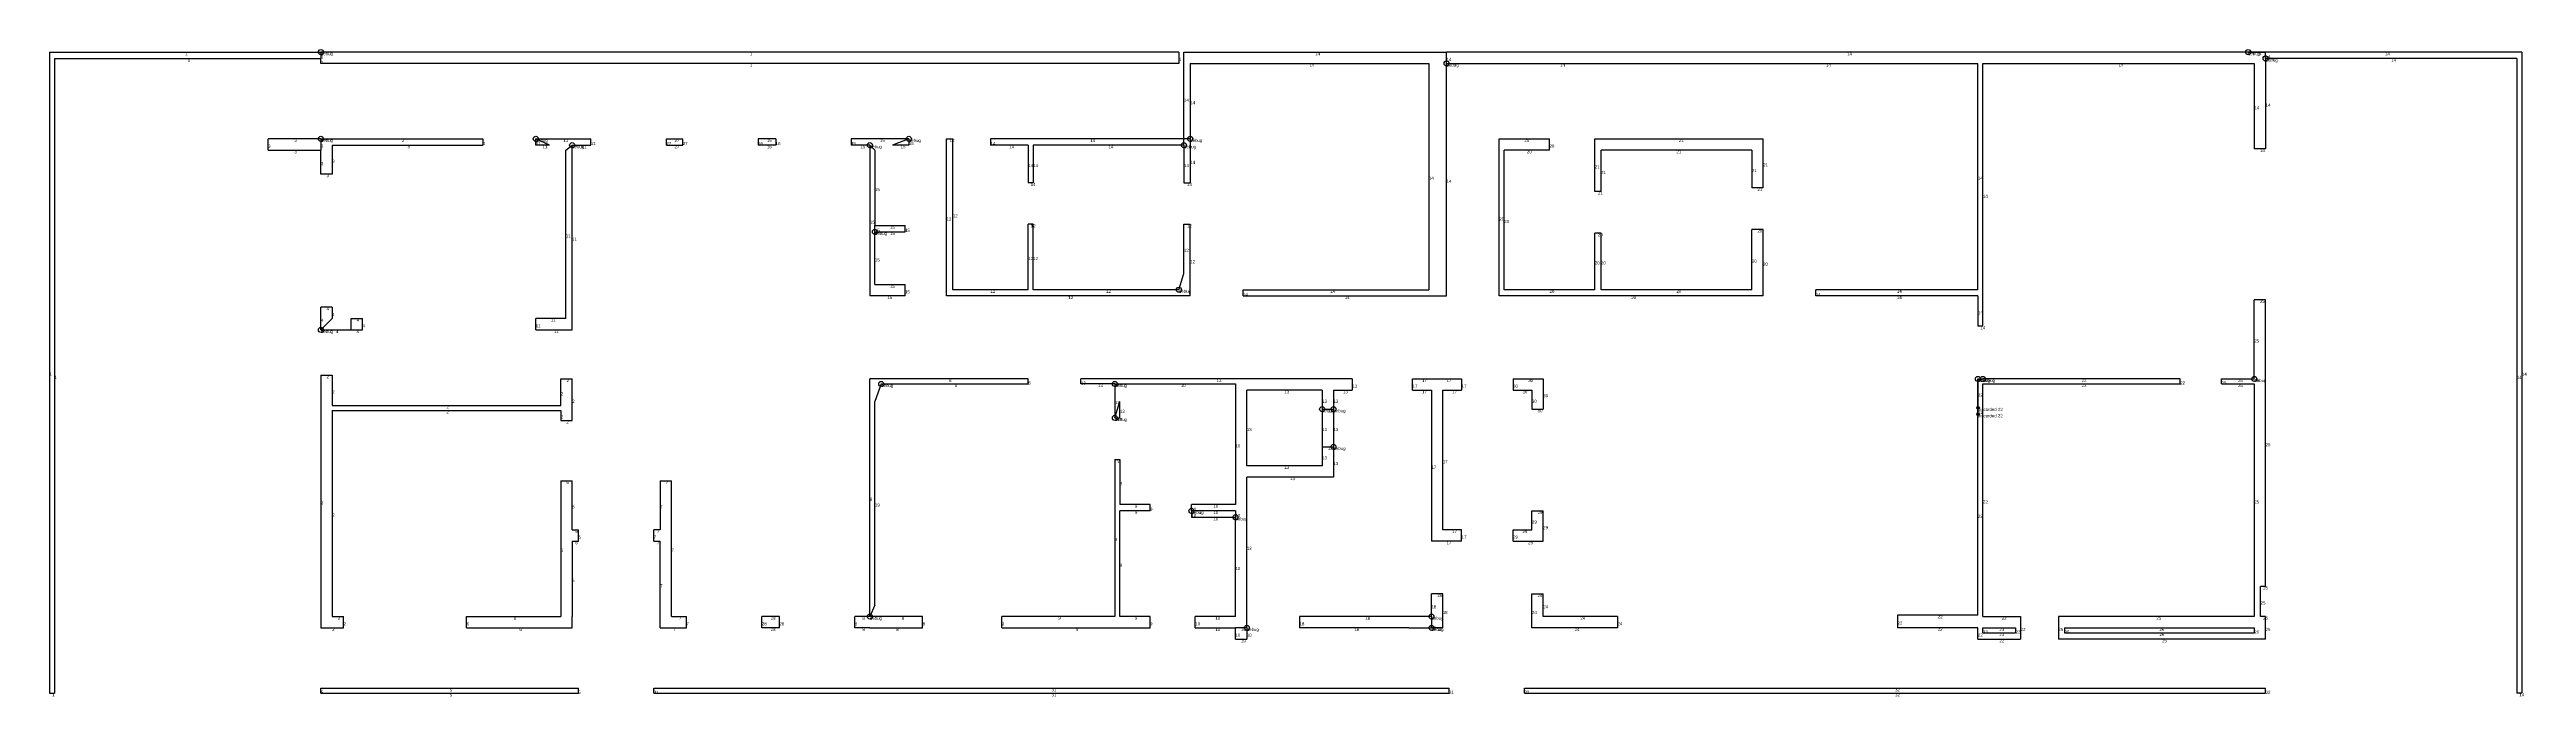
# Model space of a CAD drawing. Header units: metres. Extents: x 314798 to 316770, y 5902 to 6417.
import ezdxf

# ---------------------------------------------------------------- set-up
doc = ezdxf.new("R2010")
doc.units = ezdxf.units.M
doc.layers.add('WALL_DEBUG', color=7, linetype='Continuous')

msp = doc.modelspace()

# ---------------------------------------------------------------- linework, layer by layer
at = {"layer": 'debug', "color": 2}
for centre in [(315014, 6415), (315910, 6406), (316548, 6415), (316548, 6415), (316548, 6415), (316562, 6410), (316562, 6410), (316562, 6410), (315014, 6346), (315185, 6346), (315185, 6346), (315185, 6346), (315214, 6341), (315214, 6341), (315214, 6341), (315451, 6341), (315451, 6341), (315451, 6341), (315482, 6346), (315482, 6346), (315482, 6346), (315701, 6341), (315701, 6341), (315701, 6341), (315706, 6346), (315706, 6346), (315706, 6346), (315455, 6272), (315697, 6226), (315014, 6194), (315460, 6151), (315646, 6151), (316333, 6155), (316333, 6155), (316333, 6155), (316337, 6155), (316553, 6155), (315811, 6131), (315820, 6131), (315646, 6124), (315820, 6101), (315707, 6050), (315707, 6050), (315707, 6050), (315742, 6045), (315742, 6045), (315742, 6045), (315451, 5966), (315451, 5966), (315451, 5966), (315751, 5957), (315898, 5966), (315898, 5966), (315898, 5966), (315898, 5957), (315898, 5957), (315898, 5957)]:
    msp.add_circle(centre, 2, dxfattribs=at)
at = {"layer": 'debug', "color": 4}
for centre in [(316333, 6132), (316333, 6132), (316333, 6127)]:
    msp.add_circle(centre, 1, dxfattribs=at)
at = {"layer": 'WALL_DEBUG'}
for p, q in [((314798, 6415), (314798, 5905)), ((314798, 6415), (315014, 6415)), ((314798, 6415), (314798, 5905)), ((314798, 6415), (315014, 6415)), ((314798, 6415), (314798, 5905)), ((314798, 6415), (315014, 6415)), ((314798, 6415), (314798, 5905)), ((314798, 6415), (315014, 6415)), ((314802, 6410), (314802, 5905)), ((314802, 6410), (315014, 6410)), ((314802, 6410), (314802, 5905)), ((314802, 6410), (315014, 6410)), ((314802, 6410), (314802, 5905)), ((314802, 6410), (315014, 6410)), ((314802, 6410), (314802, 5905)), ((314802, 6410), (315014, 6410)), ((315697, 6415), (315014, 6415)), ((315014, 6415), (315014, 6410)), ((315697, 6415), (315014, 6415)), ((315697, 6415), (315014, 6415)), ((315697, 6415), (315014, 6415)), ((315014, 6406), (315014, 6410)), ((315014, 6406), (315014, 6410)), ((315014, 6406), (315014, 6410)), ((315014, 6406), (315014, 6410)), ((315697, 6415), (315697, 6406)), ((315697, 6415), (315697, 6406)), ((315697, 6415), (315697, 6406)), ((315697, 6415), (315697, 6406)), ((315701, 6341), (315701, 6415)), ((315701, 6415), (315910, 6415)), ((315701, 6341), (315701, 6415)), ((315701, 6415), (315910, 6415)), ((315701, 6341), (315701, 6415)), ((315701, 6415), (315910, 6415)), ((315701, 6341), (315701, 6415)), ((315701, 6415), (315910, 6415)), ((315910, 6406), (315910, 6415)), ((316548, 6415), (315910, 6415)), ((316548, 6415), (315910, 6415)), ((316548, 6415), (315910, 6415)), ((316548, 6415), (315910, 6415)), ((316766, 6415), (316548, 6415)), ((316548, 6415), (316562, 6415)), ((316766, 6415), (316548, 6415)), ((316548, 6415), (316562, 6415)), ((316766, 6415), (316548, 6415)), ((316548, 6415), (316562, 6415)), ((316766, 6415), (316548, 6415)), ((316548, 6415), (316562, 6415)), ((316562, 6410), (316562, 6415)), ((316562, 6410), (316562, 6415)), ((316562, 6410), (316562, 6415)), ((316562, 6410), (316562, 6415)), ((316762, 6410), (316562, 6410)), ((316562, 6410), (316562, 6338)), ((316762, 6410), (316562, 6410)), ((316562, 6410), (316562, 6338)), ((316762, 6410), (316562, 6410)), ((316562, 6410), (316562, 6338)), ((316762, 6410), (316562, 6410)), ((316562, 6410), (316562, 6338)), ((316762, 6410), (316762, 5905)), ((316762, 6410), (316762, 5905)), ((316762, 6410), (316762, 5905)), ((316762, 6410), (316762, 5905)), ((316766, 6415), (316766, 5905)), ((316766, 6415), (316766, 5905)), ((316766, 6415), (316766, 5905)), ((316766, 6415), (316766, 5905)), ((315697, 6406), (315014, 6406)), ((315697, 6406), (315014, 6406)), ((315697, 6406), (315014, 6406)), ((315697, 6406), (315014, 6406)), ((315706, 6406), (315896, 6406)), ((315706, 6406), (315706, 6346)), ((315706, 6406), (315896, 6406)), ((315706, 6406), (315706, 6346)), ((315706, 6406), (315896, 6406)), ((315706, 6406), (315706, 6346)), ((315706, 6406), (315896, 6406)), ((315706, 6406), (315706, 6346)), ((315896, 6406), (315896, 6226)), ((315896, 6406), (315896, 6226)), ((315896, 6406), (315896, 6226)), ((315896, 6406), (315896, 6226)), ((315910, 6221), (315910, 6406)), ((315910, 6406), (316091, 6406)), ((315910, 6221), (315910, 6406)), ((315910, 6406), (316091, 6406)), ((315910, 6221), (315910, 6406)), ((315910, 6406), (316091, 6406)), ((315910, 6221), (315910, 6406)), ((315910, 6406), (316091, 6406)), ((316091, 6406), (316333, 6406)), ((316091, 6406), (316333, 6406)), ((316091, 6406), (316333, 6406)), ((316091, 6406), (316333, 6406)), ((316333, 6226), (316333, 6406)), ((316333, 6226), (316333, 6406)), ((316333, 6226), (316333, 6406)), ((316333, 6226), (316333, 6406)), ((316337, 6197), (316337, 6406)), ((316337, 6406), (316553, 6406)), ((316337, 6197), (316337, 6406)), ((316337, 6406), (316553, 6406)), ((316337, 6197), (316337, 6406)), ((316337, 6406), (316553, 6406)), ((316337, 6197), (316337, 6406)), ((316337, 6406), (316553, 6406)), ((316553, 6406), (316553, 6338)), ((316553, 6406), (316553, 6338)), ((316553, 6406), (316553, 6338)), ((316553, 6406), (316553, 6338)), ((315014, 6346), (314972, 6346)), ((314972, 6337), (314972, 6346)), ((315014, 6346), (314972, 6346)), ((314972, 6337), (314972, 6346)), ((315014, 6346), (314972, 6346)), ((314972, 6337), (314972, 6346)), ((315014, 6346), (314972, 6346)), ((314972, 6337), (314972, 6346)), ((314972, 6337), (315014, 6337)), ((314972, 6337), (315014, 6337)), ((314972, 6337), (315014, 6337)), ((314972, 6337), (315014, 6337)), ((315014, 6346), (315143, 6346)), ((315014, 6346), (315014, 6337)), ((315014, 6346), (315143, 6346)), ((315014, 6346), (315143, 6346)), ((315014, 6346), (315143, 6346)), ((315014, 6318), (315014, 6337)), ((315014, 6318), (315014, 6337)), ((315014, 6318), (315014, 6337)), ((315014, 6318), (315014, 6337)), ((315023, 6341), (315023, 6318)), ((315023, 6341), (315143, 6341)), ((315023, 6341), (315023, 6318)), ((315023, 6341), (315143, 6341)), ((315023, 6341), (315023, 6318)), ((315023, 6341), (315143, 6341)), ((315023, 6341), (315023, 6318)), ((315023, 6341), (315143, 6341)), ((315143, 6346), (315143, 6341)), ((315143, 6346), (315143, 6341)), ((315143, 6346), (315143, 6341)), ((315143, 6346), (315143, 6341)), ((315185, 6341), (315185, 6346)), ((315185, 6346), (315229, 6346)), ((315196, 6341), (315185, 6346)), ((315185, 6341), (315185, 6346)), ((315185, 6346), (315229, 6346)), ((315196, 6341), (315185, 6346)), ((315185, 6341), (315185, 6346)), ((315185, 6346), (315229, 6346)), ((315196, 6341), (315185, 6346)), ((315185, 6341), (315185, 6346)), ((315185, 6346), (315229, 6346)), ((315196, 6341), (315185, 6341)), ((315196, 6341), (315185, 6341)), ((315196, 6341), (315185, 6341)), ((315196, 6341), (315185, 6341)), ((315209, 6337), (315214, 6341)), ((315209, 6337), (315214, 6341)), ((315209, 6337), (315214, 6341)), ((315209, 6203), (315209, 6337)), ((315209, 6203), (315209, 6337)), ((315209, 6203), (315209, 6337)), ((315209, 6203), (315209, 6337)), ((315214, 6194), (315214, 6341)), ((315214, 6341), (315229, 6341)), ((315214, 6194), (315214, 6341)), ((315214, 6341), (315229, 6341)), ((315214, 6194), (315214, 6341)), ((315214, 6341), (315229, 6341)), ((315214, 6194), (315214, 6341)), ((315214, 6341), (315229, 6341)), ((315229, 6341), (315229, 6346)), ((315229, 6341), (315229, 6346)), ((315229, 6341), (315229, 6346)), ((315229, 6341), (315229, 6346)), ((315289, 6341), (315289, 6346)), ((315289, 6346), (315302, 6346)), ((315289, 6341), (315289, 6346)), ((315289, 6346), (315302, 6346)), ((315289, 6341), (315289, 6346)), ((315289, 6346), (315302, 6346)), ((315289, 6341), (315289, 6346)), ((315289, 6346), (315302, 6346)), ((315289, 6341), (315302, 6341)), ((315289, 6341), (315302, 6341)), ((315289, 6341), (315302, 6341)), ((315289, 6341), (315302, 6341)), ((315302, 6341), (315302, 6346)), ((315302, 6341), (315302, 6346)), ((315302, 6341), (315302, 6346)), ((315302, 6341), (315302, 6346)), ((315376, 6346), (315362, 6346)), ((315362, 6346), (315362, 6341)), ((315376, 6346), (315362, 6346)), ((315362, 6346), (315362, 6341)), ((315376, 6346), (315362, 6346)), ((315362, 6346), (315362, 6341)), ((315376, 6346), (315362, 6346)), ((315362, 6346), (315362, 6341)), ((315376, 6341), (315362, 6341)), ((315376, 6341), (315362, 6341)), ((315376, 6341), (315362, 6341)), ((315376, 6341), (315362, 6341)), ((315376, 6346), (315376, 6341)), ((315376, 6346), (315376, 6341)), ((315376, 6346), (315376, 6341)), ((315376, 6346), (315376, 6341)), ((315482, 6346), (315436, 6346)), ((315436, 6346), (315436, 6341)), ((315482, 6346), (315436, 6346)), ((315436, 6346), (315436, 6341)), ((315482, 6346), (315436, 6346)), ((315436, 6346), (315436, 6341)), ((315482, 6346), (315436, 6346)), ((315436, 6346), (315436, 6341)), ((315451, 6341), (315436, 6341)), ((315451, 6341), (315436, 6341)), ((315451, 6341), (315436, 6341)), ((315451, 6341), (315436, 6341)), ((315451, 6341), (315451, 6221)), ((315451, 6341), (315451, 6221)), ((315451, 6341), (315455, 6337)), ((315451, 6341), (315451, 6221)), ((315451, 6341), (315455, 6337)), ((315451, 6341), (315451, 6221)), ((315451, 6341), (315455, 6337)), ((315455, 6337), (315455, 6277)), ((315455, 6337), (315455, 6277)), ((315455, 6337), (315455, 6277)), ((315455, 6337), (315455, 6277)), ((315482, 6346), (315469, 6341)), ((315482, 6346), (315469, 6341)), ((315482, 6346), (315469, 6341)), ((315482, 6341), (315469, 6341)), ((315482, 6341), (315469, 6341)), ((315482, 6341), (315469, 6341)), ((315482, 6341), (315469, 6341)), ((315482, 6346), (315482, 6341)), ((315482, 6346), (315482, 6341)), ((315482, 6346), (315482, 6341)), ((315482, 6346), (315482, 6341)), ((315512, 6221), (315512, 6346)), ((315512, 6346), (315517, 6346)), ((315512, 6221), (315512, 6346)), ((315512, 6346), (315517, 6346)), ((315512, 6221), (315512, 6346)), ((315512, 6346), (315517, 6346)), ((315512, 6221), (315512, 6346)), ((315512, 6346), (315517, 6346)), ((315517, 6226), (315517, 6346)), ((315517, 6226), (315517, 6346)), ((315517, 6226), (315517, 6346)), ((315517, 6226), (315517, 6346)), ((315706, 6346), (315547, 6346)), ((315547, 6346), (315547, 6341)), ((315706, 6346), (315547, 6346)), ((315547, 6346), (315547, 6341)), ((315706, 6346), (315547, 6346)), ((315547, 6346), (315547, 6341)), ((315706, 6346), (315547, 6346)), ((315547, 6346), (315547, 6341)), ((315577, 6341), (315547, 6341)), ((315577, 6341), (315547, 6341)), ((315577, 6341), (315547, 6341)), ((315577, 6341), (315547, 6341)), ((315577, 6341), (315577, 6311)), ((315577, 6341), (315577, 6311)), ((315577, 6341), (315577, 6311)), ((315577, 6341), (315577, 6311)), ((315701, 6341), (315581, 6341)), ((315581, 6341), (315581, 6311)), ((315701, 6341), (315581, 6341)), ((315581, 6341), (315581, 6311)), ((315701, 6341), (315581, 6341)), ((315581, 6341), (315581, 6311)), ((315701, 6341), (315581, 6341)), ((315581, 6341), (315581, 6311)), ((315701, 6341), (315701, 6311)), ((315701, 6341), (315701, 6311)), ((315701, 6341), (315701, 6311)), ((315701, 6341), (315701, 6311)), ((315706, 6346), (315706, 6311)), ((315706, 6346), (315706, 6311)), ((315706, 6346), (315706, 6311)), ((315706, 6346), (315706, 6311)), ((315952, 6221), (315952, 6346)), ((315952, 6346), (315992, 6346)), ((315952, 6221), (315952, 6346)), ((315952, 6346), (315992, 6346)), ((315952, 6221), (315952, 6346)), ((315952, 6346), (315992, 6346)), ((315952, 6221), (315952, 6346)), ((315952, 6346), (315992, 6346)), ((315956, 6226), (315956, 6337)), ((315992, 6337), (315956, 6337)), ((315956, 6226), (315956, 6337)), ((315992, 6337), (315956, 6337)), ((315956, 6226), (315956, 6337)), ((315992, 6337), (315956, 6337)), ((315956, 6226), (315956, 6337)), ((315992, 6337), (315956, 6337)), ((315992, 6337), (315992, 6346)), ((315992, 6337), (315992, 6346)), ((315992, 6337), (315992, 6346)), ((315992, 6337), (315992, 6346)), ((316028, 6304), (316028, 6346)), ((316028, 6346), (316162, 6346)), ((316028, 6304), (316028, 6346)), ((316028, 6346), (316162, 6346)), ((316028, 6304), (316028, 6346)), ((316028, 6346), (316162, 6346)), ((316028, 6304), (316028, 6346)), ((316028, 6346), (316162, 6346)), ((316033, 6304), (316033, 6337)), ((316153, 6337), (316033, 6337)), ((316033, 6304), (316033, 6337)), ((316153, 6337), (316033, 6337)), ((316033, 6304), (316033, 6337)), ((316153, 6337), (316033, 6337)), ((316033, 6304), (316033, 6337)), ((316153, 6337), (316033, 6337)), ((316153, 6337), (316153, 6307)), ((316153, 6337), (316153, 6307)), ((316153, 6337), (316153, 6307)), ((316153, 6337), (316153, 6307)), ((316162, 6307), (316162, 6346)), ((316162, 6307), (316162, 6346)), ((316162, 6307), (316162, 6346)), ((316162, 6307), (316162, 6346)), ((316562, 6338), (316553, 6338)), ((316562, 6338), (316553, 6338)), ((316562, 6338), (316553, 6338)), ((316562, 6338), (316553, 6338)), ((315023, 6318), (315014, 6318)), ((315023, 6318), (315014, 6318)), ((315023, 6318), (315014, 6318)), ((315023, 6318), (315014, 6318)), ((315581, 6311), (315577, 6311)), ((315581, 6311), (315577, 6311)), ((315581, 6311), (315577, 6311)), ((315581, 6311), (315577, 6311)), ((315701, 6311), (315706, 6311)), ((315701, 6311), (315706, 6311)), ((315701, 6311), (315706, 6311)), ((315701, 6311), (315706, 6311)), ((316033, 6304), (316028, 6304)), ((316033, 6304), (316028, 6304)), ((316033, 6304), (316028, 6304)), ((316033, 6304), (316028, 6304)), ((316162, 6307), (316153, 6307)), ((316162, 6307), (316153, 6307)), ((316162, 6307), (316153, 6307)), ((316162, 6307), (316153, 6307)), ((315455, 6272), (315455, 6277)), ((315455, 6277), (315479, 6277)), ((315455, 6277), (315479, 6277)), ((315455, 6277), (315479, 6277)), ((315455, 6277), (315479, 6277)), ((315455, 6230), (315455, 6272)), ((315455, 6272), (315479, 6272)), ((315455, 6230), (315455, 6272)), ((315455, 6272), (315479, 6272)), ((315455, 6230), (315455, 6272)), ((315455, 6272), (315479, 6272)), ((315455, 6230), (315455, 6272)), ((315455, 6272), (315479, 6272)), ((315479, 6272), (315479, 6277)), ((315479, 6272), (315479, 6277)), ((315479, 6272), (315479, 6277)), ((315479, 6272), (315479, 6277)), ((315577, 6226), (315577, 6278)), ((315581, 6278), (315577, 6278)), ((315577, 6226), (315577, 6278)), ((315581, 6278), (315577, 6278)), ((315577, 6226), (315577, 6278)), ((315581, 6278), (315577, 6278)), ((315577, 6226), (315577, 6278)), ((315581, 6278), (315577, 6278)), ((315581, 6226), (315581, 6278)), ((315581, 6226), (315581, 6278)), ((315581, 6226), (315581, 6278)), ((315581, 6226), (315581, 6278)), ((315701, 6239), (315701, 6278)), ((315701, 6278), (315706, 6278)), ((315701, 6239), (315701, 6278)), ((315701, 6278), (315706, 6278)), ((315701, 6239), (315701, 6278)), ((315701, 6278), (315706, 6278)), ((315701, 6239), (315701, 6278)), ((315701, 6278), (315706, 6278)), ((315706, 6221), (315706, 6278)), ((315706, 6221), (315706, 6278)), ((315706, 6221), (315706, 6278)), ((315706, 6221), (315706, 6278)), ((316028, 6226), (316028, 6271)), ((316033, 6271), (316028, 6271)), ((316028, 6226), (316028, 6271)), ((316033, 6271), (316028, 6271)), ((316028, 6226), (316028, 6271)), ((316033, 6271), (316028, 6271)), ((316028, 6226), (316028, 6271)), ((316033, 6271), (316028, 6271)), ((316033, 6226), (316033, 6271)), ((316033, 6226), (316033, 6271)), ((316033, 6226), (316033, 6271)), ((316033, 6226), (316033, 6271)), ((316153, 6226), (316153, 6274)), ((316162, 6274), (316153, 6274)), ((316153, 6226), (316153, 6274)), ((316162, 6274), (316153, 6274)), ((316153, 6226), (316153, 6274)), ((316162, 6274), (316153, 6274)), ((316153, 6226), (316153, 6274)), ((316162, 6274), (316153, 6274)), ((316162, 6221), (316162, 6274)), ((316162, 6221), (316162, 6274)), ((316162, 6221), (316162, 6274)), ((316162, 6221), (316162, 6274)), ((315697, 6226), (315701, 6239)), ((315697, 6226), (315701, 6239)), ((315697, 6226), (315701, 6239)), ((315023, 6212), (315014, 6212)), ((315014, 6194), (315014, 6212)), ((315023, 6212), (315014, 6212)), ((315014, 6194), (315014, 6212)), ((315023, 6212), (315014, 6212)), ((315014, 6194), (315014, 6212)), ((315023, 6212), (315014, 6212)), ((315014, 6194), (315014, 6212)), ((315023, 6212), (315023, 6203)), ((315023, 6212), (315023, 6203)), ((315023, 6212), (315023, 6203)), ((315023, 6212), (315023, 6203)), ((315479, 6221), (315451, 6221)), ((315479, 6221), (315451, 6221)), ((315479, 6221), (315451, 6221)), ((315479, 6221), (315451, 6221)), ((315455, 6230), (315479, 6230)), ((315455, 6230), (315479, 6230)), ((315455, 6230), (315479, 6230)), ((315455, 6230), (315479, 6230)), ((315479, 6221), (315479, 6230)), ((315479, 6221), (315479, 6230)), ((315479, 6221), (315479, 6230)), ((315479, 6221), (315479, 6230)), ((315706, 6221), (315512, 6221)), ((315706, 6221), (315512, 6221)), ((315706, 6221), (315512, 6221)), ((315706, 6221), (315512, 6221)), ((315577, 6226), (315517, 6226)), ((315577, 6226), (315517, 6226)), ((315577, 6226), (315517, 6226)), ((315577, 6226), (315517, 6226)), ((315697, 6226), (315581, 6226)), ((315697, 6226), (315581, 6226)), ((315697, 6226), (315581, 6226)), ((315697, 6226), (315581, 6226)), ((315748, 6221), (315748, 6226)), ((315748, 6226), (315887, 6226)), ((315748, 6221), (315748, 6226)), ((315748, 6226), (315887, 6226)), ((315748, 6221), (315748, 6226)), ((315748, 6226), (315887, 6226)), ((315748, 6221), (315748, 6226)), ((315748, 6226), (315887, 6226)), ((315748, 6221), (315910, 6221)), ((315748, 6221), (315910, 6221)), ((315748, 6221), (315910, 6221)), ((315748, 6221), (315910, 6221)), ((315887, 6226), (315896, 6226)), ((315887, 6226), (315896, 6226)), ((315887, 6226), (315896, 6226)), ((316162, 6221), (315952, 6221)), ((316162, 6221), (315952, 6221)), ((316162, 6221), (315952, 6221)), ((316162, 6221), (315952, 6221)), ((316028, 6226), (315956, 6226)), ((316028, 6226), (315956, 6226)), ((316028, 6226), (315956, 6226)), ((316028, 6226), (315956, 6226)), ((316153, 6226), (316033, 6226)), ((316153, 6226), (316033, 6226)), ((316153, 6226), (316033, 6226)), ((316153, 6226), (316033, 6226)), ((316204, 6221), (316204, 6226)), ((316333, 6226), (316204, 6226)), ((316204, 6221), (316204, 6226)), ((316333, 6226), (316204, 6226)), ((316204, 6221), (316204, 6226)), ((316333, 6226), (316204, 6226)), ((316204, 6221), (316204, 6226)), ((316333, 6226), (316204, 6226)), ((316333, 6221), (316204, 6221)), ((316333, 6221), (316204, 6221)), ((316333, 6221), (316204, 6221)), ((316333, 6221), (316204, 6221)), ((316333, 6221), (316333, 6197)), ((316333, 6221), (316333, 6197)), ((316333, 6221), (316333, 6197)), ((316333, 6221), (316333, 6197)), ((316553, 6155), (316553, 6218)), ((316562, 6218), (316553, 6218)), ((316553, 6155), (316553, 6218)), ((316562, 6218), (316553, 6218)), ((316553, 6155), (316553, 6218)), ((316562, 6218), (316553, 6218)), ((316553, 6155), (316553, 6218)), ((316562, 6218), (316553, 6218)), ((316562, 5990), (316562, 6218)), ((316562, 5990), (316562, 6218)), ((316562, 5990), (316562, 6218)), ((316562, 5990), (316562, 6218)), ((315023, 6203), (315014, 6194)), ((315023, 6203), (315014, 6194)), ((315023, 6203), (315014, 6194)), ((315014, 6194), (315038, 6194)), ((315038, 6203), (315047, 6203)), ((315038, 6194), (315038, 6203)), ((315038, 6203), (315047, 6203)), ((315038, 6194), (315038, 6203)), ((315038, 6203), (315047, 6203)), ((315038, 6194), (315038, 6203)), ((315038, 6203), (315047, 6203)), ((315038, 6194), (315047, 6194)), ((315038, 6194), (315047, 6194)), ((315038, 6194), (315047, 6194)), ((315038, 6194), (315047, 6194)), ((315047, 6194), (315047, 6203)), ((315047, 6194), (315047, 6203)), ((315047, 6194), (315047, 6203)), ((315047, 6194), (315047, 6203)), ((315185, 6194), (315185, 6203)), ((315209, 6203), (315185, 6203)), ((315185, 6194), (315185, 6203)), ((315209, 6203), (315185, 6203)), ((315185, 6194), (315185, 6203)), ((315209, 6203), (315185, 6203)), ((315185, 6194), (315185, 6203)), ((315209, 6203), (315185, 6203)), ((315185, 6194), (315214, 6194)), ((315185, 6194), (315214, 6194)), ((315185, 6194), (315214, 6194)), ((315185, 6194), (315214, 6194)), ((316337, 6197), (316333, 6197)), ((316337, 6197), (316333, 6197)), ((316337, 6197), (316333, 6197)), ((316337, 6197), (316333, 6197)), ((315014, 6158), (315014, 5957)), ((315014, 6158), (315023, 6158)), ((315014, 6158), (315014, 5957)), ((315014, 6158), (315023, 6158)), ((315014, 6158), (315014, 5957)), ((315014, 6158), (315023, 6158)), ((315014, 6158), (315014, 5957)), ((315014, 6158), (315023, 6158)), ((315023, 6158), (315023, 6134)), ((315023, 6158), (315023, 6134)), ((315023, 6158), (315023, 6134)), ((315023, 6158), (315023, 6134)), ((315205, 6134), (315205, 6155)), ((315205, 6155), (315214, 6155)), ((315205, 6134), (315205, 6155)), ((315205, 6155), (315214, 6155)), ((315205, 6134), (315205, 6155)), ((315205, 6155), (315214, 6155)), ((315205, 6134), (315205, 6155)), ((315205, 6155), (315214, 6155)), ((315214, 6122), (315214, 6155)), ((315214, 6122), (315214, 6155)), ((315214, 6122), (315214, 6155)), ((315214, 6122), (315214, 6155)), ((315577, 6155), (315451, 6155)), ((315451, 5966), (315451, 6155)), ((315577, 6155), (315451, 6155)), ((315451, 5966), (315451, 6155)), ((315577, 6155), (315451, 6155)), ((315451, 5966), (315451, 6155)), ((315577, 6155), (315451, 6155)), ((315451, 5966), (315451, 6155)), ((315577, 6151), (315577, 6155)), ((315577, 6151), (315577, 6155)), ((315577, 6151), (315577, 6155)), ((315577, 6151), (315577, 6155)), ((315619, 6151), (315619, 6155)), ((315835, 6155), (315619, 6155)), ((315619, 6151), (315619, 6155)), ((315835, 6155), (315619, 6155)), ((315619, 6151), (315619, 6155)), ((315835, 6155), (315619, 6155)), ((315619, 6151), (315619, 6155)), ((315835, 6155), (315619, 6155)), ((315835, 6155), (315835, 6146)), ((315835, 6155), (315835, 6146)), ((315835, 6155), (315835, 6146)), ((315835, 6155), (315835, 6146)), ((315883, 6146), (315883, 6155)), ((315883, 6155), (315898, 6155)), ((315883, 6146), (315883, 6155)), ((315883, 6155), (315898, 6155)), ((315883, 6146), (315883, 6155)), ((315883, 6155), (315898, 6155)), ((315883, 6146), (315883, 6155)), ((315883, 6155), (315898, 6155)), ((315898, 6155), (315922, 6155)), ((315898, 6155), (315922, 6155)), ((315898, 6155), (315922, 6155)), ((315898, 6155), (315922, 6155)), ((315922, 6155), (315922, 6146)), ((315922, 6155), (315922, 6146)), ((315922, 6155), (315922, 6146)), ((315922, 6155), (315922, 6146)), ((315963, 6155), (315987, 6155)), ((315963, 6155), (315963, 6146)), ((315963, 6155), (315987, 6155)), ((315963, 6155), (315963, 6146)), ((315963, 6155), (315987, 6155)), ((315963, 6155), (315963, 6146)), ((315963, 6155), (315987, 6155)), ((315963, 6155), (315963, 6146)), ((315987, 6155), (315987, 6131)), ((315987, 6155), (315987, 6131)), ((315987, 6155), (315987, 6131)), ((315987, 6155), (315987, 6131)), ((316333, 5967), (316333, 6155)), ((316333, 6155), (316337, 6155)), ((316333, 6155), (316333, 6132)), ((316333, 6155), (316333, 6127)), ((316333, 5967), (316333, 6155)), ((316333, 6155), (316333, 6132)), ((316333, 6155), (316333, 6127)), ((316333, 5967), (316333, 6155)), ((316333, 6155), (316333, 6132)), ((316333, 6155), (316333, 6127)), ((316333, 6155), (316337, 6155)), ((316333, 5967), (316333, 6155)), ((316333, 6155), (316333, 6132)), ((316333, 6155), (316333, 6127)), ((316333, 6155), (316337, 6155)), ((316494, 6155), (316337, 6155)), ((316337, 6155), (316337, 6155)), ((316494, 6155), (316337, 6155)), ((316494, 6155), (316337, 6155)), ((316494, 6155), (316337, 6155)), ((316494, 6151), (316494, 6155)), ((316494, 6151), (316494, 6155)), ((316494, 6151), (316494, 6155)), ((316494, 6151), (316494, 6155)), ((316527, 6151), (316527, 6155)), ((316527, 6155), (316553, 6155)), ((316527, 6151), (316527, 6155)), ((316527, 6155), (316553, 6155)), ((316527, 6151), (316527, 6155)), ((316527, 6155), (316553, 6155)), ((316527, 6151), (316527, 6155)), ((316527, 6155), (316553, 6155)), ((316553, 6155), (316553, 6155)), ((315023, 6134), (315205, 6134)), ((315023, 6134), (315205, 6134)), ((315023, 6134), (315205, 6134)), ((315023, 6134), (315205, 6134)), ((315460, 6151), (315455, 6137)), ((315460, 6151), (315455, 6137)), ((315460, 6151), (315455, 6137)), ((315455, 5975), (315455, 6137)), ((315455, 5975), (315455, 6137)), ((315455, 5975), (315455, 6137)), ((315455, 5975), (315455, 6137)), ((315460, 6151), (315577, 6151)), ((315460, 6151), (315577, 6151)), ((315460, 6151), (315577, 6151)), ((315460, 6151), (315577, 6151)), ((315646, 6151), (315619, 6151)), ((315646, 6151), (315619, 6151)), ((315646, 6151), (315619, 6151)), ((315646, 6151), (315619, 6151)), ((315646, 6151), (315646, 6151)), ((315646, 6151), (315646, 6124)), ((315646, 6151), (315655, 6151)), ((315646, 6151), (315655, 6151)), ((315646, 6151), (315655, 6151)), ((315646, 6124), (315650, 6137)), ((315646, 6124), (315650, 6137)), ((315646, 6124), (315650, 6137)), ((315650, 6124), (315650, 6137)), ((315650, 6124), (315650, 6137)), ((315650, 6124), (315650, 6137)), ((315650, 6124), (315650, 6137)), ((315655, 6151), (315742, 6151)), ((315655, 6151), (315742, 6151)), ((315655, 6151), (315742, 6151)), ((315655, 6151), (315742, 6151)), ((315742, 6151), (315742, 6055)), ((315742, 6151), (315742, 6055)), ((315742, 6151), (315742, 6055)), ((315742, 6151), (315742, 6055)), ((315811, 6146), (315751, 6146)), ((315751, 6086), (315751, 6146)), ((315811, 6146), (315751, 6146)), ((315751, 6086), (315751, 6146)), ((315811, 6146), (315751, 6146)), ((315751, 6086), (315751, 6146)), ((315811, 6146), (315751, 6146)), ((315751, 6086), (315751, 6146)), ((315811, 6146), (315811, 6131)), ((315811, 6146), (315811, 6131)), ((315811, 6146), (315811, 6131)), ((315811, 6146), (315811, 6131)), ((315820, 6146), (315820, 6131)), ((315820, 6146), (315835, 6146)), ((315820, 6146), (315820, 6131)), ((315820, 6146), (315835, 6146)), ((315820, 6146), (315820, 6131)), ((315820, 6146), (315835, 6146)), ((315820, 6146), (315820, 6131)), ((315820, 6146), (315835, 6146)), ((315883, 6146), (315898, 6146)), ((315883, 6146), (315898, 6146)), ((315883, 6146), (315898, 6146)), ((315883, 6146), (315898, 6146)), ((315898, 6146), (315898, 6026)), ((315898, 6146), (315898, 6026)), ((315898, 6146), (315898, 6026)), ((315898, 6146), (315898, 6026)), ((315907, 6035), (315907, 6146)), ((315907, 6146), (315922, 6146)), ((315907, 6035), (315907, 6146)), ((315907, 6146), (315922, 6146)), ((315907, 6035), (315907, 6146)), ((315907, 6146), (315922, 6146)), ((315907, 6035), (315907, 6146)), ((315907, 6146), (315922, 6146)), ((315963, 6146), (315978, 6146)), ((315963, 6146), (315978, 6146)), ((315963, 6146), (315978, 6146)), ((315963, 6146), (315978, 6146)), ((315978, 6146), (315978, 6131)), ((315978, 6146), (315978, 6131)), ((315978, 6146), (315978, 6131)), ((315978, 6146), (315978, 6131)), ((316333, 6127), (316333, 6132)), ((316333, 6127), (316333, 6132)), ((316333, 6127), (316333, 6132)), ((316337, 5966), (316337, 6151)), ((316337, 6151), (316494, 6151)), ((316337, 5966), (316337, 6151)), ((316337, 6151), (316494, 6151)), ((316337, 5966), (316337, 6151)), ((316337, 6151), (316494, 6151)), ((316337, 5966), (316337, 6151)), ((316337, 6151), (316494, 6151)), ((316527, 6151), (316553, 6151)), ((316527, 6151), (316553, 6151)), ((316527, 6151), (316553, 6151)), ((316527, 6151), (316553, 6151)), ((316553, 6151), (316553, 5966)), ((316553, 6151), (316553, 5966)), ((316553, 6151), (316553, 5966)), ((316553, 6151), (316553, 5966)), ((315023, 6130), (315023, 5966)), ((315023, 6130), (315205, 6130)), ((315023, 6130), (315023, 5966)), ((315023, 6130), (315205, 6130)), ((315023, 6130), (315023, 5966)), ((315023, 6130), (315205, 6130)), ((315023, 6130), (315023, 5966)), ((315023, 6130), (315205, 6130)), ((315205, 6130), (315205, 6122)), ((315205, 6130), (315205, 6122)), ((315205, 6130), (315205, 6122)), ((315205, 6130), (315205, 6122)), ((315205, 6122), (315214, 6122)), ((315205, 6122), (315214, 6122)), ((315205, 6122), (315214, 6122)), ((315205, 6122), (315214, 6122)), ((315646, 6124), (315650, 6124)), ((315646, 6124), (315650, 6124)), ((315646, 6124), (315650, 6124)), ((315646, 6124), (315650, 6124)), ((315811, 6131), (315820, 6131)), ((315811, 6131), (315811, 6101)), ((315811, 6131), (315820, 6131)), ((315811, 6131), (315820, 6131)), ((315820, 6131), (315820, 6101)), ((315820, 6131), (315820, 6101)), ((315978, 6131), (315987, 6131)), ((315978, 6131), (315987, 6131)), ((315978, 6131), (315987, 6131)), ((315978, 6131), (315987, 6131)), ((315811, 6101), (315811, 6086)), ((315811, 6101), (315820, 6101)), ((315811, 6101), (315811, 6086)), ((315811, 6101), (315820, 6101)), ((315811, 6101), (315811, 6086)), ((315811, 6101), (315820, 6101)), ((315811, 6101), (315811, 6086)), ((315811, 6101), (315820, 6101)), ((315820, 6101), (315820, 6077)), ((315820, 6101), (315820, 6077)), ((315820, 6101), (315820, 6077)), ((315820, 6101), (315820, 6077)), ((315205, 6074), (315214, 6074)), ((315205, 6074), (315205, 5966)), ((315205, 6074), (315214, 6074)), ((315205, 6074), (315205, 5966)), ((315205, 6074), (315214, 6074)), ((315205, 6074), (315205, 5966)), ((315205, 6074), (315214, 6074)), ((315205, 6074), (315205, 5966)), ((315214, 6035), (315214, 6074)), ((315214, 6035), (315214, 6074)), ((315214, 6035), (315214, 6074)), ((315214, 6035), (315214, 6074)), ((315284, 6074), (315293, 6074)), ((315284, 6074), (315284, 6035)), ((315284, 6074), (315293, 6074)), ((315284, 6074), (315284, 6035)), ((315284, 6074), (315293, 6074)), ((315284, 6074), (315284, 6035)), ((315284, 6074), (315293, 6074)), ((315284, 6074), (315284, 6035)), ((315293, 5966), (315293, 6074)), ((315293, 5966), (315293, 6074)), ((315293, 5966), (315293, 6074)), ((315293, 5966), (315293, 6074)), ((315646, 6091), (315650, 6091)), ((315646, 6091), (315646, 5966)), ((315646, 6091), (315650, 6091)), ((315646, 6091), (315646, 5966)), ((315646, 6091), (315650, 6091)), ((315646, 6091), (315646, 5966)), ((315646, 6091), (315650, 6091)), ((315646, 6091), (315646, 5966)), ((315650, 6091), (315650, 6055)), ((315650, 6091), (315650, 6055)), ((315650, 6091), (315650, 6055)), ((315650, 6091), (315650, 6055)), ((315811, 6086), (315751, 6086)), ((315811, 6086), (315751, 6086)), ((315811, 6086), (315751, 6086)), ((315811, 6086), (315751, 6086)), ((315820, 6077), (315751, 6077)), ((315751, 5966), (315751, 6077)), ((315820, 6077), (315751, 6077)), ((315751, 5966), (315751, 6077)), ((315820, 6077), (315751, 6077)), ((315751, 5966), (315751, 6077)), ((315820, 6077), (315751, 6077)), ((315751, 5966), (315751, 6077)), ((315674, 6055), (315650, 6055)), ((315674, 6055), (315650, 6055)), ((315674, 6055), (315650, 6055)), ((315674, 6055), (315650, 6055)), ((315674, 6050), (315674, 6055)), ((315674, 6050), (315674, 6055)), ((315674, 6050), (315674, 6055)), ((315674, 6050), (315674, 6055)), ((315707, 6050), (315707, 6055)), ((315742, 6055), (315707, 6055)), ((315707, 6050), (315707, 6055)), ((315742, 6055), (315707, 6055)), ((315707, 6050), (315707, 6055)), ((315742, 6055), (315707, 6055)), ((315707, 6050), (315707, 6055)), ((315742, 6055), (315707, 6055)), ((315214, 6035), (315219, 6035)), ((315214, 6035), (315219, 6035)), ((315214, 6035), (315219, 6035)), ((315214, 6035), (315219, 6035)), ((315219, 6026), (315219, 6035)), ((315219, 6026), (315219, 6035)), ((315219, 6026), (315219, 6035)), ((315219, 6026), (315219, 6035)), ((315284, 6035), (315279, 6035)), ((315279, 6026), (315279, 6035)), ((315284, 6035), (315279, 6035)), ((315279, 6026), (315279, 6035)), ((315284, 6035), (315279, 6035)), ((315279, 6026), (315279, 6035)), ((315284, 6035), (315279, 6035)), ((315279, 6026), (315279, 6035)), ((315650, 5966), (315650, 6050)), ((315674, 6050), (315650, 6050)), ((315650, 5966), (315650, 6050)), ((315674, 6050), (315650, 6050)), ((315650, 5966), (315650, 6050)), ((315674, 6050), (315650, 6050)), ((315650, 5966), (315650, 6050)), ((315674, 6050), (315650, 6050)), ((315742, 6050), (315707, 6050)), ((315707, 6050), (315707, 6045)), ((315742, 6050), (315707, 6050)), ((315707, 6050), (315707, 6045)), ((315742, 6050), (315707, 6050)), ((315707, 6050), (315707, 6045)), ((315742, 6050), (315707, 6050)), ((315707, 6050), (315707, 6045)), ((315707, 6045), (315742, 6045)), ((315707, 6045), (315742, 6045)), ((315707, 6045), (315742, 6045)), ((315707, 6045), (315742, 6045)), ((315742, 6050), (315742, 6045)), ((315742, 6050), (315742, 6045)), ((315742, 6050), (315742, 6045)), ((315742, 6050), (315742, 6045)), ((315742, 5966), (315742, 6045)), ((315742, 5966), (315742, 6045)), ((315742, 5966), (315742, 6045)), ((315742, 5966), (315742, 6045)), ((315922, 6035), (315907, 6035)), ((315922, 6035), (315907, 6035)), ((315922, 6035), (315907, 6035)), ((315922, 6035), (315907, 6035)), ((315922, 6026), (315922, 6035)), ((315922, 6026), (315922, 6035)), ((315922, 6026), (315922, 6035)), ((315922, 6026), (315922, 6035)), ((315963, 6026), (315963, 6035)), ((315963, 6035), (315978, 6035)), ((315963, 6026), (315963, 6035)), ((315963, 6035), (315978, 6035)), ((315963, 6026), (315963, 6035)), ((315963, 6035), (315978, 6035)), ((315963, 6026), (315963, 6035)), ((315963, 6035), (315978, 6035)), ((315978, 6035), (315978, 6050)), ((315978, 6050), (315987, 6050)), ((315978, 6035), (315978, 6050)), ((315978, 6050), (315987, 6050)), ((315978, 6035), (315978, 6050)), ((315978, 6050), (315987, 6050)), ((315978, 6035), (315978, 6050)), ((315978, 6050), (315987, 6050)), ((315987, 6026), (315987, 6050)), ((315987, 6026), (315987, 6050)), ((315987, 6026), (315987, 6050)), ((315987, 6026), (315987, 6050)), ((315214, 6026), (315219, 6026)), ((315214, 6026), (315214, 5966)), ((315214, 6026), (315219, 6026)), ((315214, 6026), (315214, 5966)), ((315214, 6026), (315219, 6026)), ((315214, 6026), (315214, 5966)), ((315214, 6026), (315219, 6026)), ((315214, 6026), (315214, 5966)), ((315279, 6026), (315284, 6026)), ((315279, 6026), (315284, 6026)), ((315279, 6026), (315284, 6026)), ((315279, 6026), (315284, 6026)), ((315284, 5957), (315284, 6026)), ((315284, 5957), (315284, 6026)), ((315284, 5957), (315284, 6026)), ((315284, 5957), (315284, 6026)), ((315922, 6026), (315898, 6026)), ((315922, 6026), (315898, 6026)), ((315922, 6026), (315898, 6026)), ((315922, 6026), (315898, 6026)), ((315963, 6026), (315987, 6026)), ((315963, 6026), (315987, 6026)), ((315963, 6026), (315987, 6026)), ((315963, 6026), (315987, 6026)), ((315455, 5975), (315451, 5966)), ((315455, 5975), (315451, 5966)), ((315455, 5975), (315451, 5966)), ((315898, 5966), (315898, 5984)), ((315907, 5984), (315898, 5984)), ((315898, 5966), (315898, 5984)), ((315907, 5984), (315898, 5984)), ((315898, 5966), (315898, 5984)), ((315907, 5984), (315898, 5984)), ((315898, 5966), (315898, 5984)), ((315907, 5984), (315898, 5984)), ((315907, 5957), (315907, 5984)), ((315907, 5957), (315907, 5984)), ((315907, 5957), (315907, 5984)), ((315907, 5957), (315907, 5984)), ((315978, 5957), (315978, 5984)), ((315978, 5984), (315987, 5984)), ((315978, 5957), (315978, 5984)), ((315978, 5984), (315987, 5984)), ((315978, 5957), (315978, 5984)), ((315978, 5984), (315987, 5984)), ((315978, 5957), (315978, 5984)), ((315978, 5984), (315987, 5984)), ((315987, 5966), (315987, 5984)), ((315987, 5966), (315987, 5984)), ((315987, 5966), (315987, 5984)), ((315987, 5966), (315987, 5984)), ((316562, 5990), (316558, 5990)), ((316558, 5966), (316558, 5990)), ((316562, 5990), (316558, 5990)), ((316558, 5966), (316558, 5990)), ((316562, 5990), (316558, 5990)), ((316558, 5966), (316558, 5990)), ((316562, 5990), (316558, 5990)), ((316558, 5966), (316558, 5990)), ((315014, 5957), (315032, 5957)), ((315014, 5957), (315032, 5957)), ((315014, 5957), (315032, 5957)), ((315014, 5957), (315032, 5957)), ((315023, 5966), (315032, 5966)), ((315023, 5966), (315032, 5966)), ((315023, 5966), (315032, 5966)), ((315023, 5966), (315032, 5966)), ((315032, 5957), (315032, 5966)), ((315032, 5957), (315032, 5966)), ((315032, 5957), (315032, 5966)), ((315032, 5957), (315032, 5966)), ((315130, 5957), (315130, 5966)), ((315130, 5966), (315205, 5966)), ((315130, 5957), (315130, 5966)), ((315130, 5966), (315205, 5966)), ((315130, 5957), (315130, 5966)), ((315130, 5966), (315205, 5966)), ((315130, 5957), (315130, 5966)), ((315130, 5966), (315205, 5966)), ((315130, 5957), (315214, 5957)), ((315130, 5957), (315214, 5957)), ((315130, 5957), (315214, 5957)), ((315130, 5957), (315214, 5957)), ((315214, 5957), (315214, 5966)), ((315214, 5957), (315214, 5966)), ((315214, 5957), (315214, 5966)), ((315284, 5957), (315305, 5957)), ((315284, 5957), (315305, 5957)), ((315284, 5957), (315305, 5957)), ((315284, 5957), (315305, 5957)), ((315293, 5966), (315305, 5966)), ((315293, 5966), (315305, 5966)), ((315293, 5966), (315305, 5966)), ((315293, 5966), (315305, 5966)), ((315305, 5957), (315305, 5966)), ((315305, 5957), (315305, 5966)), ((315305, 5957), (315305, 5966)), ((315305, 5957), (315305, 5966)), ((315379, 5966), (315365, 5966)), ((315365, 5957), (315365, 5966)), ((315379, 5966), (315365, 5966)), ((315365, 5957), (315365, 5966)), ((315379, 5966), (315365, 5966)), ((315365, 5957), (315365, 5966)), ((315379, 5966), (315365, 5966)), ((315365, 5957), (315365, 5966)), ((315379, 5957), (315365, 5957)), ((315379, 5957), (315365, 5957)), ((315379, 5957), (315365, 5957)), ((315379, 5957), (315365, 5957)), ((315379, 5957), (315379, 5966)), ((315379, 5957), (315379, 5966)), ((315379, 5957), (315379, 5966)), ((315379, 5957), (315379, 5966)), ((315451, 5966), (315439, 5966)), ((315439, 5957), (315439, 5966)), ((315451, 5966), (315439, 5966)), ((315439, 5957), (315439, 5966)), ((315451, 5966), (315439, 5966)), ((315439, 5957), (315439, 5966)), ((315451, 5966), (315439, 5966)), ((315439, 5957), (315439, 5966)), ((315451, 5957), (315439, 5957)), ((315451, 5957), (315439, 5957)), ((315451, 5957), (315439, 5957)), ((315451, 5957), (315439, 5957)), ((315460, 5966), (315451, 5966)), ((315460, 5966), (315451, 5966)), ((315460, 5966), (315451, 5966)), ((315451, 5957), (315493, 5957)), ((315451, 5957), (315493, 5957)), ((315451, 5957), (315493, 5957)), ((315451, 5957), (315493, 5957)), ((315493, 5966), (315460, 5966)), ((315493, 5966), (315460, 5966)), ((315493, 5966), (315460, 5966)), ((315493, 5966), (315460, 5966)), ((315493, 5957), (315493, 5966)), ((315493, 5957), (315493, 5966)), ((315493, 5957), (315493, 5966)), ((315493, 5957), (315493, 5966)), ((315556, 5957), (315556, 5966)), ((315646, 5966), (315556, 5966)), ((315556, 5957), (315556, 5966)), ((315646, 5966), (315556, 5966)), ((315556, 5957), (315556, 5966)), ((315646, 5966), (315556, 5966)), ((315556, 5957), (315556, 5966)), ((315646, 5966), (315556, 5966)), ((315556, 5957), (315674, 5957)), ((315556, 5957), (315674, 5957)), ((315556, 5957), (315674, 5957)), ((315556, 5957), (315674, 5957)), ((315674, 5966), (315650, 5966)), ((315674, 5966), (315650, 5966)), ((315674, 5966), (315650, 5966)), ((315674, 5966), (315650, 5966)), ((315674, 5957), (315674, 5966)), ((315674, 5957), (315674, 5966)), ((315674, 5957), (315674, 5966)), ((315674, 5957), (315674, 5966)), ((315710, 5957), (315710, 5966)), ((315742, 5966), (315710, 5966)), ((315710, 5957), (315710, 5966)), ((315742, 5966), (315710, 5966)), ((315710, 5957), (315710, 5966)), ((315742, 5966), (315710, 5966)), ((315710, 5957), (315710, 5966)), ((315742, 5966), (315710, 5966)), ((315710, 5957), (315742, 5957)), ((315710, 5957), (315742, 5957)), ((315710, 5957), (315742, 5957)), ((315710, 5957), (315742, 5957)), ((315751, 5957), (315742, 5957)), ((315742, 5948), (315742, 5957)), ((315742, 5948), (315742, 5957)), ((315742, 5948), (315742, 5957)), ((315742, 5948), (315742, 5957)), ((315751, 5957), (315751, 5966)), ((315751, 5957), (315751, 5966)), ((315751, 5957), (315751, 5966)), ((315751, 5957), (315751, 5948)), ((315751, 5957), (315751, 5948)), ((315751, 5957), (315751, 5948)), ((315751, 5957), (315751, 5948)), ((315898, 5966), (315793, 5966)), ((315793, 5966), (315793, 5957)), ((315898, 5966), (315793, 5966)), ((315793, 5966), (315793, 5957)), ((315898, 5966), (315793, 5966)), ((315793, 5966), (315793, 5957)), ((315898, 5966), (315793, 5966)), ((315793, 5966), (315793, 5957)), ((315880, 5957), (315793, 5957)), ((315880, 5957), (315793, 5957)), ((315880, 5957), (315793, 5957)), ((315880, 5957), (315793, 5957)), ((315880, 5957), (315898, 5957)), ((315880, 5957), (315898, 5957)), ((315880, 5957), (315898, 5957)), ((315898, 5966), (315898, 5959)), ((315898, 5966), (315898, 5959)), ((315898, 5966), (315898, 5959)), ((315898, 5957), (315898, 5959)), ((315898, 5957), (315898, 5959)), ((315898, 5957), (315898, 5959)), ((315898, 5957), (315898, 5959)), ((315907, 5957), (315898, 5957)), ((315907, 5957), (315898, 5957)), ((315907, 5957), (315898, 5957)), ((315907, 5957), (315898, 5957)), ((316046, 5957), (315978, 5957)), ((316046, 5957), (315978, 5957)), ((316046, 5957), (315978, 5957)), ((316046, 5957), (315978, 5957)), ((316046, 5966), (315987, 5966)), ((316046, 5966), (315987, 5966)), ((316046, 5966), (315987, 5966)), ((316046, 5966), (315987, 5966)), ((316046, 5966), (316046, 5957)), ((316046, 5966), (316046, 5957)), ((316046, 5966), (316046, 5957)), ((316046, 5966), (316046, 5957)), ((316333, 5967), (316269, 5967)), ((316269, 5967), (316269, 5957)), ((316333, 5967), (316269, 5967)), ((316269, 5967), (316269, 5957)), ((316333, 5967), (316269, 5967)), ((316269, 5967), (316269, 5957)), ((316333, 5967), (316269, 5967)), ((316269, 5967), (316269, 5957)), ((316333, 5957), (316269, 5957)), ((316333, 5957), (316269, 5957)), ((316333, 5957), (316269, 5957)), ((316333, 5957), (316269, 5957)), ((316333, 5948), (316333, 5957)), ((316333, 5948), (316333, 5957)), ((316333, 5948), (316333, 5957)), ((316333, 5948), (316333, 5957)), ((316337, 5966), (316367, 5966)), ((316337, 5966), (316367, 5966)), ((316337, 5966), (316367, 5966)), ((316337, 5966), (316367, 5966)), ((316337, 5953), (316337, 5957)), ((316337, 5957), (316363, 5957)), ((316337, 5953), (316337, 5957)), ((316337, 5957), (316363, 5957)), ((316337, 5953), (316337, 5957)), ((316337, 5957), (316363, 5957)), ((316337, 5953), (316337, 5957)), ((316337, 5957), (316363, 5957)), ((316363, 5957), (316363, 5953)), ((316363, 5957), (316363, 5953)), ((316363, 5957), (316363, 5953)), ((316363, 5957), (316363, 5953)), ((316367, 5966), (316367, 5948)), ((316367, 5966), (316367, 5948)), ((316367, 5966), (316367, 5948)), ((316367, 5966), (316367, 5948)), ((316553, 5966), (316397, 5966)), ((316397, 5966), (316397, 5948)), ((316553, 5966), (316397, 5966)), ((316397, 5966), (316397, 5948)), ((316553, 5966), (316397, 5966)), ((316397, 5966), (316397, 5948)), ((316553, 5966), (316397, 5966)), ((316397, 5966), (316397, 5948)), ((316402, 5957), (316553, 5957)), ((316402, 5957), (316402, 5953)), ((316402, 5957), (316553, 5957)), ((316402, 5957), (316402, 5953)), ((316402, 5957), (316553, 5957)), ((316402, 5957), (316402, 5953)), ((316402, 5957), (316553, 5957)), ((316402, 5957), (316402, 5953)), ((316553, 5957), (316553, 5953)), ((316553, 5957), (316553, 5953)), ((316553, 5957), (316553, 5953)), ((316553, 5957), (316553, 5953)), ((316562, 5966), (316558, 5966)), ((316562, 5966), (316558, 5966)), ((316562, 5966), (316558, 5966)), ((316562, 5966), (316558, 5966)), ((316562, 5948), (316562, 5966)), ((316562, 5948), (316562, 5966)), ((316562, 5948), (316562, 5966)), ((316562, 5948), (316562, 5966)), ((315742, 5948), (315751, 5948)), ((315742, 5948), (315751, 5948)), ((315742, 5948), (315751, 5948)), ((315742, 5948), (315751, 5948)), ((316333, 5948), (316367, 5948)), ((316333, 5948), (316367, 5948)), ((316333, 5948), (316367, 5948)), ((316333, 5948), (316367, 5948)), ((316337, 5953), (316363, 5953)), ((316337, 5953), (316363, 5953)), ((316337, 5953), (316363, 5953)), ((316337, 5953), (316363, 5953)), ((316562, 5948), (316397, 5948)), ((316562, 5948), (316397, 5948)), ((316562, 5948), (316397, 5948)), ((316562, 5948), (316397, 5948)), ((316402, 5953), (316553, 5953)), ((316402, 5953), (316553, 5953)), ((316402, 5953), (316553, 5953)), ((316402, 5953), (316553, 5953)), ((314798, 5905), (314802, 5905)), ((314798, 5905), (314802, 5905)), ((314798, 5905), (314802, 5905)), ((314798, 5905), (314802, 5905)), ((315014, 5905), (315014, 5909)), ((315014, 5909), (315219, 5909)), ((315014, 5905), (315014, 5909)), ((315014, 5909), (315219, 5909)), ((315014, 5905), (315014, 5909)), ((315014, 5909), (315219, 5909)), ((315014, 5905), (315014, 5909)), ((315014, 5909), (315219, 5909)), ((315014, 5905), (315219, 5905)), ((315014, 5905), (315219, 5905)), ((315014, 5905), (315219, 5905)), ((315014, 5905), (315219, 5905)), ((315219, 5905), (315219, 5909)), ((315219, 5905), (315219, 5909)), ((315219, 5905), (315219, 5909)), ((315219, 5905), (315219, 5909)), ((315279, 5905), (315279, 5909)), ((315279, 5909), (315912, 5909)), ((315279, 5905), (315279, 5909)), ((315279, 5909), (315912, 5909)), ((315279, 5905), (315279, 5909)), ((315279, 5909), (315912, 5909)), ((315279, 5905), (315279, 5909)), ((315279, 5909), (315912, 5909)), ((315279, 5905), (315912, 5905)), ((315279, 5905), (315912, 5905)), ((315279, 5905), (315912, 5905)), ((315279, 5905), (315912, 5905)), ((315912, 5905), (315912, 5909)), ((315912, 5905), (315912, 5909)), ((315912, 5905), (315912, 5909)), ((315912, 5905), (315912, 5909)), ((315972, 5905), (315972, 5909)), ((315972, 5909), (316562, 5909)), ((315972, 5905), (315972, 5909)), ((315972, 5909), (316562, 5909)), ((315972, 5905), (315972, 5909)), ((315972, 5909), (316562, 5909)), ((315972, 5905), (315972, 5909)), ((315972, 5909), (316562, 5909)), ((315972, 5905), (316562, 5905)), ((315972, 5905), (316562, 5905)), ((315972, 5905), (316562, 5905)), ((315972, 5905), (316562, 5905)), ((316562, 5905), (316562, 5909)), ((316562, 5905), (316562, 5909)), ((316562, 5905), (316562, 5909)), ((316562, 5905), (316562, 5909)), ((316766, 5905), (316762, 5905)), ((316766, 5905), (316762, 5905)), ((316766, 5905), (316762, 5905)), ((316766, 5905), (316762, 5905))]:
    msp.add_line(p, q, dxfattribs=at)

# ---------------------------------------------------------------- texts
at = {"layer": 'comp_debug_text', "char_height": 2.5, "attachment_point": 1}
for s, insert in [('1', (314906, 6415)), ('1', (314908, 6410)), ('1', (315014, 6412.5)), ('1', (315014, 6408)), ('1', (315355.5, 6415)), ('1', (315697, 6410.5)), ('14', (315805.5, 6415)), ('14', (315910, 6410.5)), ('14', (316229, 6415)), ('14', (316555, 6415)), ('14', (316562, 6412.5)), ('14', (316657, 6415)), ('14', (316662, 6410)), ('1', (315355.5, 6406)), ('14', (315801, 6406)), ('14', (316000.5, 6406)), ('14', (316212, 6406)), ('14', (316445, 6406)), ('14', (315701, 6378)), ('14', (315706, 6376)), ('14', (316553, 6372)), ('14', (316562, 6374)), ('3', (314972, 6341.5)), ('3', (314993, 6346)), ('3', (314993, 6337)), ('3', (315014, 6341.5)), ('3', (315023, 6329.5)), ('3', (315078.5, 6346)), ('3', (315083, 6341)), ('3', (315143, 6343.5)), ('11', (315185, 6343.5)), ('11', (315190.5, 6341)), ('11', (315207, 6346)), ('11', (315221.5, 6341)), ('11', (315229, 6343.5)), ('27', (315289, 6343.5)), ('27', (315295.5, 6346)), ('27', (315295.5, 6341)), ('27', (315302, 6343.5)), ('16', (315362, 6343.5)), ('16', (315369, 6346)), ('16', (315369, 6341)), ('16', (315376, 6343.5)), ('15', (315436, 6343.5)), ('15', (315443.5, 6341)), ('15', (315459, 6346)), ('15', (315475.5, 6341)), ('15', (315482, 6343.5)), ('12', (315514.5, 6346)), ('14', (315547, 6343.5)), ('14', (315562, 6341)), ('14', (315626.5, 6346)), ('14', (315641, 6341)), ('20', (315972, 6346)), ('20', (315974, 6337)), ('20', (315992, 6341.5)), ('21', (316093, 6337)), ('21', (316095, 6346)), ('14', (316557.5, 6338)), ('3', (315014, 6327.5)), ('3', (315018.5, 6318)), ('14', (315577, 6326)), ('14', (315579, 6311)), ('14', (315581, 6326)), ('14', (315701, 6326)), ('14', (315703.5, 6311)), ('14', (315706, 6328.5)), ('14', (315896, 6316)), ('14', (315910, 6313.5)), ('21', (316028, 6325)), ('21', (316033, 6320.5)), ('21', (316153, 6322)), ('21', (316162, 6326.5)), ('14', (316333, 6316)), ('15', (315455, 6307)), ('21', (316030.5, 6304)), ('21', (316157.5, 6307)), ('14', (316337, 6301.5)), ('11', (315209, 6270)), ('15', (315451, 6281)), ('15', (315455, 6274.5)), ('15', (315467, 6277)), ('15', (315467, 6272)), ('15', (315479, 6274.5)), ('12', (315512, 6283.5)), ('12', (315517, 6286)), ('12', (315579, 6278)), ('12', (315703.5, 6278)), ('20', (315952, 6283.5)), ('20', (315956, 6281.5)), ('20', (316030.5, 6271)), ('20', (316157.5, 6274)), ('11', (315214, 6267.5)), ('15', (315455, 6251)), ('12', (315577, 6252)), ('12', (315581, 6252)), ('12', (315701, 6258.5)), ('20', (316153, 6250)), ('12', (315706, 6249.5)), ('20', (316028, 6248.5)), ('20', (316033, 6248.5)), ('20', (316162, 6247.5)), ('4', (315018.5, 6212)), ('15', (315465, 6221)), ('15', (315467, 6230)), ('15', (315479, 6225.5)), ('12', (315547, 6226)), ('12', (315609, 6221)), ('12', (315639, 6226)), ('14', (315748, 6223.5)), ('14', (315817.5, 6226)), ('14', (315829, 6221)), ('20', (315992, 6226)), ('20', (316057, 6221)), ('20', (316093, 6226)), ('14', (316204, 6223.5)), ('14', (316268.5, 6226)), ('14', (316268.5, 6221)), ('25', (316557.5, 6218)), ('4', (315014, 6203)), ('4', (315023, 6207.5)), ('4', (315026, 6194)), ('4', (315042.5, 6203)), ('4', (315042.5, 6194)), ('4', (315047, 6198.5)), ('11', (315185, 6198.5)), ('11', (315197, 6203)), ('11', (315199.5, 6194)), ('14', (316333, 6209)), ('14', (316335, 6197)), ('25', (316553, 6186.5)), ('1', (314798, 6160)), ('1', (314802, 6157.5)), ('2', (315018.5, 6158)), ('2', (315209.5, 6155)), ('8', (315514, 6155)), ('8', (315577, 6153)), ('13', (315619, 6153)), ('13', (315727, 6155)), ('17', (315890.5, 6155)), ('17', (315910, 6155)), ('30', (315975, 6155)), ('22', (316335, 6155)), ('22', (316337, 6155)), ('22', (316415.5, 6155)), ('22', (316494, 6153)), ('25', (316527, 6153)), ('25', (316540, 6155)), ('25', (316553, 6155)), ('14', (316762, 6157.5)), ('14', (316766, 6160)), ('2', (315023, 6146)), ('2', (315114, 6134)), ('2', (315205, 6144.5)), ('2', (315214, 6138.5)), ('8', (315518.5, 6151)), ('13', (315632.5, 6151)), ('13', (315646, 6151)), ('13', (315646, 6137.5)), ('10', (315698.5, 6151)), ('13', (315781, 6146)), ('13', (315811, 6138.5)), ('13', (315820, 6138.5)), ('13', (315827.5, 6146)), ('13', (315835, 6150.5)), ('17', (315883, 6150.5)), ('17', (315890.5, 6146)), ('17', (315914.5, 6146)), ('17', (315922, 6150.5)), ('30', (315963, 6150.5)), ('30', (315970.5, 6146)), ('30', (315978, 6138.5)), ('30', (315987, 6143)), ('22', (316333, 6143.5)), ('22', (316415.5, 6151)), ('25', (316540, 6151)), ('2', (315114, 6130)), ('2', (315205, 6126)), ('2', (315209.5, 6122)), ('13', (315648, 6124)), ('13', (315650, 6130.5)), ('13', (315751, 6116)), ('13', (315811, 6116)), ('13', (315815.5, 6131)), ('13', (315820, 6116)), ('30', (315982.5, 6131)), ('22', (316333, 6129.5)), ('10', (315742, 6103)), ('13', (315811, 6093.5)), ('13', (315815.5, 6101)), ('25', (316562, 6104)), ('6', (315209.5, 6074)), ('7', (315288.5, 6074)), ('9', (315648, 6091)), ('9', (315650, 6073)), ('13', (315781, 6086)), ('13', (315785.5, 6077)), ('13', (315820, 6089)), ('17', (315898, 6086)), ('17', (315907, 6090.5)), ('2', (315014, 6057.5)), ('6', (315214, 6054.5)), ('7', (315284, 6054.5)), ('8', (315451, 6060.5)), ('19', (315455, 6056)), ('9', (315662, 6055)), ('10', (315724.5, 6055)), ('22', (316337, 6058.5)), ('25', (316553, 6058.5)), ('2', (315023, 6048)), ('6', (315216.5, 6035)), ('7', (315281.5, 6035)), ('9', (315662, 6050)), ('9', (315674, 6052.5)), ('10', (315707, 6052.5)), ('10', (315707, 6047.5)), ('10', (315724.5, 6050)), ('10', (315724.5, 6045)), ('10', (315742, 6047.5)), ('17', (315914.5, 6035)), ('29', (315970.5, 6035)), ('29', (315978, 6042.5)), ('29', (315982.5, 6050)), ('29', (315987, 6038)), ('22', (316333, 6047)), ('6', (315205, 6020)), ('6', (315216.5, 6026)), ('6', (315219, 6030.5)), ('7', (315279, 6030.5)), ('7', (315281.5, 6026)), ('7', (315293, 6020)), ('9', (315646, 6028.5)), ('13', (315751, 6021.5)), ('17', (315910, 6026)), ('17', (315922, 6030.5)), ('29', (315963, 6030.5)), ('29', (315975, 6026)), ('6', (315214, 5996)), ('9', (315650, 6008)), ('10', (315742, 6005.5)), ('7', (315284, 5991.5)), ('18', (315898, 5975)), ('18', (315902.5, 5984)), ('24', (315982.5, 5984)), ('24', (315987, 5975)), ('25', (316558, 5978)), ('25', (316560, 5990)), ('2', (315023, 5957)), ('2', (315027.5, 5966)), ('2', (315032, 5961.5)), ('6', (315130, 5961.5)), ('6', (315167.5, 5966)), ('6', (315172, 5957)), ('7', (315294.5, 5957)), ('7', (315299, 5966)), ('7', (315305, 5961.5)), ('28', (315365, 5961.5)), ('28', (315372, 5966)), ('28', (315372, 5957)), ('28', (315379, 5961.5)), ('8', (315439, 5961.5)), ('8', (315445, 5966)), ('8', (315445, 5957)), ('8', (315472, 5957)), ('8', (315476.5, 5966)), ('8', (315493, 5961.5)), ('9', (315556, 5961.5)), ('9', (315601, 5966)), ('9', (315615, 5957)), ('9', (315662, 5966)), ('9', (315674, 5961.5)), ('10', (315710, 5961.5)), ('10', (315726, 5966)), ('10', (315726, 5957)), ('10', (315746.5, 5957)), ('18', (315793, 5961.5)), ('18', (315836.5, 5957)), ('18', (315845.5, 5966)), ('18', (315898, 5958)), ('18', (315902.5, 5957)), ('18', (315907, 5970.5)), ('24', (315978, 5970.5)), ('24', (316012, 5957)), ('24', (316016.5, 5966)), ('24', (316046, 5961.5)), ('22', (316269, 5962)), ('22', (316301, 5967)), ('22', (316301, 5957)), ('23', (316337, 5955)), ('23', (316350, 5957)), ('22', (316352, 5966)), ('23', (316363, 5955)), ('22', (316367, 5957)), ('25', (316397, 5957)), ('26', (316402, 5955)), ('25', (316475, 5966)), ('26', (316477.5, 5957)), ('26', (316553, 5955)), ('25', (316560, 5966)), ('25', (316562, 5957)), ('10', (315742, 5952.5)), ('10', (315746.5, 5948)), ('10', (315751, 5952.5)), ('22', (316333, 5952.5)), ('23', (316350, 5953)), ('22', (316350, 5948)), ('26', (316477.5, 5953)), ('25', (316479.5, 5948)), ('1', (314800, 5905)), ('5', (315014, 5907)), ('5', (315116.5, 5909)), ('5', (315116.5, 5905)), ('5', (315219, 5907)), ('31', (315279, 5907)), ('31', (315595.5, 5909)), ('31', (315595.5, 5905)), ('31', (315912, 5907)), ('32', (315972, 5907)), ('32', (316267, 5909)), ('32', (316267, 5905)), ('32', (316562, 5907)), ('14', (316764, 5905))]:
    msp.add_mtext(s, dxfattribs=dict(at, insert=insert))
at = {"layer": 'debug', "char_height": 2.5, "attachment_point": 1}
for s, insert in [('debug', (315014, 6415)), ('debug', (316548, 6415)), ('debug', (316548, 6415)), ('debug', (316548, 6415)), ('debug', (316562, 6410)), ('debug', (316562, 6410)), ('debug', (316562, 6410)), ('debug', (315910, 6406)), ('debug', (315014, 6346)), ('debug', (315185, 6346)), ('debug', (315185, 6346)), ('debug', (315185, 6346)), ('debug', (315214, 6341)), ('debug', (315214, 6341)), ('debug', (315214, 6341)), ('debug', (315451, 6341)), ('debug', (315451, 6341)), ('debug', (315451, 6341)), ('debug', (315482, 6346)), ('debug', (315482, 6346)), ('debug', (315482, 6346)), ('debug', (315701, 6341)), ('debug', (315701, 6341)), ('debug', (315701, 6341)), ('debug', (315706, 6346)), ('debug', (315706, 6346)), ('debug', (315706, 6346)), ('debug', (315455, 6272)), ('debug', (315697, 6226)), ('debug', (315014, 6194)), ('debug', (316333, 6155)), ('debug', (316333, 6155)), ('debug', (316333, 6155)), ('debug', (316337, 6155)), ('debug', (316553, 6155)), ('debug', (315460, 6151)), ('debug', (315646, 6151)), ('discarded 22', (316333, 6132)), ('discarded 22', (316333, 6132)), ('debug', (315646, 6124)), ('debug', (315811, 6131)), ('debug', (315820, 6131)), ('discarded 22', (316333, 6127)), ('debug', (315820, 6101)), ('debug', (315707, 6050)), ('debug', (315707, 6050)), ('debug', (315707, 6050)), ('debug', (315742, 6045)), ('debug', (315742, 6045)), ('debug', (315742, 6045)), ('debug', (315451, 5966)), ('debug', (315451, 5966)), ('debug', (315451, 5966)), ('debug', (315751, 5957)), ('debug', (315898, 5966)), ('debug', (315898, 5966)), ('debug', (315898, 5966)), ('debug', (315898, 5957)), ('debug', (315898, 5957)), ('debug', (315898, 5957))]:
    msp.add_mtext(s, dxfattribs=dict(at, insert=insert))

doc.saveas('drawing.dxf')
